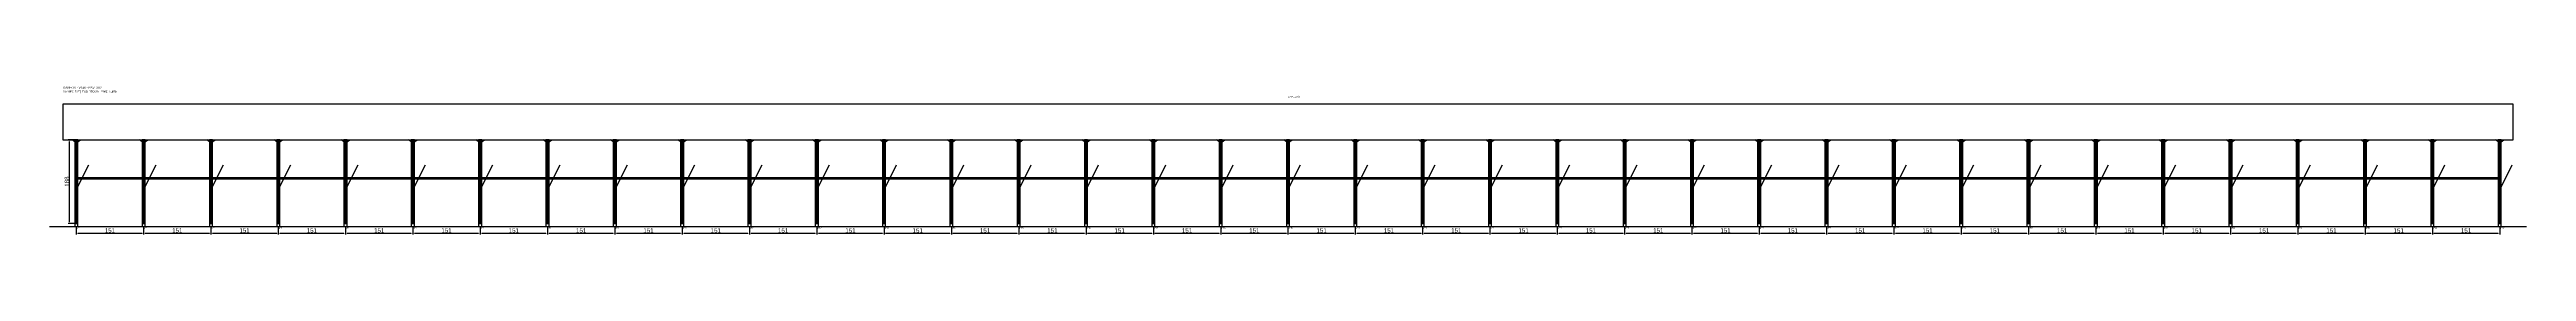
# Model space of a CAD drawing. Header units: metres. Extents: x -30 to 5528, y -25 to 308.
import ezdxf

# ---------------------------------------------------------------- set-up
doc = ezdxf.new("R2010")
doc.units = ezdxf.units.M
for name, color, linetype in [('BARRA_ANCORAGEM', 1, 'Continuous'), ('COTA', 241, 'Continuous'), ('GARFOS OK', 3, 'Continuous'), ('NOME DA VIGA', 6, 'Continuous'), ('SARR_7x7', 40, 'Continuous'), ('TIRAS REESCORAMENTO', 252, 'Continuous'), ('VIGAS', 3, 'Continuous')]:
    doc.layers.add(name, color=color, linetype=linetype)
doc.dimstyles.new('EZ DXF', dxfattribs={"dimtxt": 10, "dimasz": 3.5, "dimexe": 3, "dimexo": 1.5, "dimgap": 1, "dimtad": 1, "dimdec": 1, "dimdsep": 46, "dimcen": 2.5, "dimazin": 3, "dimtfac": 1, "dimtmove": 0, "dimatfit": 3})

msp = doc.modelspace()

# ---------------------------------------------------------------- hatches: boundary and pattern name
at = {"layer": 'COTA'}
h = msp.add_hatch(dxfattribs=at)
h.set_pattern_fill('ANSI31', scale=0.5)
h.paths.add_polyline_path([(26.5, 0), (33.5, 0), (33.5, 188), (26.5, 188)])
h = msp.add_hatch(dxfattribs=at)
h.set_pattern_fill('ANSI31', scale=0.5)
h.paths.add_polyline_path([(177.54, 0), (184.54, 0), (184.54, 188), (177.54, 188)])
h = msp.add_hatch(dxfattribs=at)
h.set_pattern_fill('ANSI31', scale=0.5)
h.paths.add_polyline_path([(328.58, 0), (335.58, 0), (335.58, 188), (328.58, 188)])
h = msp.add_hatch(dxfattribs=at)
h.set_pattern_fill('ANSI31', scale=0.5)
h.paths.add_polyline_path([(479.63, 0), (486.63, 0), (486.63, 188), (479.63, 188)])
h = msp.add_hatch(dxfattribs=at)
h.set_pattern_fill('ANSI31', scale=0.5)
h.paths.add_polyline_path([(630.67, 0), (637.67, 0), (637.67, 188), (630.67, 188)])
h = msp.add_hatch(dxfattribs=at)
h.set_pattern_fill('ANSI31', scale=0.5)
h.paths.add_polyline_path([(781.71, 0), (788.71, 0), (788.71, 188), (781.71, 188)])
h = msp.add_hatch(dxfattribs=at)
h.set_pattern_fill('ANSI31', scale=0.5)
h.paths.add_polyline_path([(932.75, 0), (939.75, 0), (939.75, 188), (932.75, 188)])
h = msp.add_hatch(dxfattribs=at)
h.set_pattern_fill('ANSI31', scale=0.5)
h.paths.add_polyline_path([(1083.79, 0), (1090.79, 0), (1090.79, 188), (1083.79, 188)])
h = msp.add_hatch(dxfattribs=at)
h.set_pattern_fill('ANSI31', scale=0.5)
h.paths.add_polyline_path([(1234.83, 0), (1241.83, 0), (1241.83, 188), (1234.83, 188)])
h = msp.add_hatch(dxfattribs=at)
h.set_pattern_fill('ANSI31', scale=0.5)
h.paths.add_polyline_path([(1385.88, 0), (1392.88, 0), (1392.88, 188), (1385.88, 188)])
h = msp.add_hatch(dxfattribs=at)
h.set_pattern_fill('ANSI31', scale=0.5)
h.paths.add_polyline_path([(1536.92, 0), (1543.92, 0), (1543.92, 188), (1536.92, 188)])
h = msp.add_hatch(dxfattribs=at)
h.set_pattern_fill('ANSI31', scale=0.5)
h.paths.add_polyline_path([(1687.96, 0), (1694.96, 0), (1694.96, 188), (1687.96, 188)])
h = msp.add_hatch(dxfattribs=at)
h.set_pattern_fill('ANSI31', scale=0.5)
h.paths.add_polyline_path([(1839, 0), (1846, 0), (1846, 188), (1839, 188)])
h = msp.add_hatch(dxfattribs=at)
h.set_pattern_fill('ANSI31', scale=0.5)
h.paths.add_polyline_path([(1990.04, 0), (1997.04, 0), (1997.04, 188), (1990.04, 188)])
h = msp.add_hatch(dxfattribs=at)
h.set_pattern_fill('ANSI31', scale=0.5)
h.paths.add_polyline_path([(2141.08, 0), (2148.08, 0), (2148.08, 188), (2141.08, 188)])
h = msp.add_hatch(dxfattribs=at)
h.set_pattern_fill('ANSI31', scale=0.5)
h.paths.add_polyline_path([(2292.13, 0), (2299.13, 0), (2299.13, 188), (2292.13, 188)])
h = msp.add_hatch(dxfattribs=at)
h.set_pattern_fill('ANSI31', scale=0.5)
h.paths.add_polyline_path([(2443.17, 0), (2450.17, 0), (2450.17, 188), (2443.17, 188)])
h = msp.add_hatch(dxfattribs=at)
h.set_pattern_fill('ANSI31', scale=0.5)
h.paths.add_polyline_path([(2594.21, 0), (2601.21, 0), (2601.21, 188), (2594.21, 188)])
h = msp.add_hatch(dxfattribs=at)
h.set_pattern_fill('ANSI31', scale=0.5)
h.paths.add_polyline_path([(2745.25, 0), (2752.25, 0), (2752.25, 188), (2745.25, 188)])
h = msp.add_hatch(dxfattribs=at)
h.set_pattern_fill('ANSI31', scale=0.5)
h.paths.add_polyline_path([(2896.29, 0), (2903.29, 0), (2903.29, 188), (2896.29, 188)])
h = msp.add_hatch(dxfattribs=at)
h.set_pattern_fill('ANSI31', scale=0.5)
h.paths.add_polyline_path([(3047.33, 0), (3054.33, 0), (3054.33, 188), (3047.33, 188)])
h = msp.add_hatch(dxfattribs=at)
h.set_pattern_fill('ANSI31', scale=0.5)
h.paths.add_polyline_path([(3198.38, 0), (3205.38, 0), (3205.38, 188), (3198.38, 188)])
h = msp.add_hatch(dxfattribs=at)
h.set_pattern_fill('ANSI31', scale=0.5)
h.paths.add_polyline_path([(3349.42, 0), (3356.42, 0), (3356.42, 188), (3349.42, 188)])
h = msp.add_hatch(dxfattribs=at)
h.set_pattern_fill('ANSI31', scale=0.5)
h.paths.add_polyline_path([(3500.46, 0), (3507.46, 0), (3507.46, 188), (3500.46, 188)])
h = msp.add_hatch(dxfattribs=at)
h.set_pattern_fill('ANSI31', scale=0.5)
h.paths.add_polyline_path([(3651.5, 0), (3658.5, 0), (3658.5, 188), (3651.5, 188)])
h = msp.add_hatch(dxfattribs=at)
h.set_pattern_fill('ANSI31', scale=0.5)
h.paths.add_polyline_path([(3802.54, 0), (3809.54, 0), (3809.54, 188), (3802.54, 188)])
h = msp.add_hatch(dxfattribs=at)
h.set_pattern_fill('ANSI31', scale=0.5)
h.paths.add_polyline_path([(3953.58, 0), (3960.58, 0), (3960.58, 188), (3953.58, 188)])
h = msp.add_hatch(dxfattribs=at)
h.set_pattern_fill('ANSI31', scale=0.5)
h.paths.add_polyline_path([(4104.63, 0), (4111.63, 0), (4111.63, 188), (4104.63, 188)])
h = msp.add_hatch(dxfattribs=at)
h.set_pattern_fill('ANSI31', scale=0.5)
h.paths.add_polyline_path([(4255.67, 0), (4262.67, 0), (4262.67, 188), (4255.67, 188)])
h = msp.add_hatch(dxfattribs=at)
h.set_pattern_fill('ANSI31', scale=0.5)
h.paths.add_polyline_path([(4406.71, 0), (4413.71, 0), (4413.71, 188), (4406.71, 188)])
h = msp.add_hatch(dxfattribs=at)
h.set_pattern_fill('ANSI31', scale=0.5)
h.paths.add_polyline_path([(4557.75, 0), (4564.75, 0), (4564.75, 188), (4557.75, 188)])
h = msp.add_hatch(dxfattribs=at)
h.set_pattern_fill('ANSI31', scale=0.5)
h.paths.add_polyline_path([(4708.79, 0), (4715.79, 0), (4715.79, 188), (4708.79, 188)])
h = msp.add_hatch(dxfattribs=at)
h.set_pattern_fill('ANSI31', scale=0.5)
h.paths.add_polyline_path([(4859.83, 0), (4866.83, 0), (4866.83, 188), (4859.83, 188)])
h = msp.add_hatch(dxfattribs=at)
h.set_pattern_fill('ANSI31', scale=0.5)
h.paths.add_polyline_path([(5010.88, 0), (5017.88, 0), (5017.88, 188), (5010.88, 188)])
h = msp.add_hatch(dxfattribs=at)
h.set_pattern_fill('ANSI31', scale=0.5)
h.paths.add_polyline_path([(5161.92, 0), (5168.92, 0), (5168.92, 188), (5161.92, 188)])
h = msp.add_hatch(dxfattribs=at)
h.set_pattern_fill('ANSI31', scale=0.5)
h.paths.add_polyline_path([(5312.96, 0), (5319.96, 0), (5319.96, 188), (5312.96, 188)])
h = msp.add_hatch(dxfattribs=at)
h.set_pattern_fill('ANSI31', scale=0.5)
h.paths.add_polyline_path([(5464, 0), (5471, 0), (5471, 188), (5464, 188)])

# ---------------------------------------------------------------- linework, layer by layer
at = {"layer": 'BARRA_ANCORAGEM'}
for p, q in [((30, 75.2), (58.2, 131.6)), ((181.04, 75.2), (209.24, 131.6)), ((332.08, 75.2), (360.28, 131.6)), ((483.13, 75.2), (511.33, 131.6)), ((634.17, 75.2), (662.37, 131.6)), ((785.21, 75.2), (813.41, 131.6)), ((936.25, 75.2), (964.45, 131.6)), ((1087.29, 75.2), (1115.49, 131.6)), ((1238.33, 75.2), (1266.53, 131.6)), ((1389.38, 75.2), (1417.58, 131.6)), ((1540.42, 75.2), (1568.62, 131.6)), ((1691.46, 75.2), (1719.66, 131.6)), ((1842.5, 75.2), (1870.7, 131.6)), ((1993.54, 75.2), (2021.74, 131.6)), ((2144.58, 75.2), (2172.78, 131.6)), ((2295.63, 75.2), (2323.83, 131.6)), ((2446.67, 75.2), (2474.87, 131.6)), ((2597.71, 75.2), (2625.91, 131.6)), ((2748.75, 75.2), (2776.95, 131.6)), ((2899.79, 75.2), (2927.99, 131.6)), ((3050.83, 75.2), (3079.03, 131.6)), ((3201.88, 75.2), (3230.08, 131.6)), ((3352.92, 75.2), (3381.12, 131.6)), ((3503.96, 75.2), (3532.16, 131.6)), ((3655, 75.2), (3683.2, 131.6)), ((3806.04, 75.2), (3834.24, 131.6)), ((3957.08, 75.2), (3985.28, 131.6)), ((4108.13, 75.2), (4136.33, 131.6)), ((4259.17, 75.2), (4287.37, 131.6)), ((4410.21, 75.2), (4438.41, 131.6)), ((4561.25, 75.2), (4589.45, 131.6)), ((4712.29, 75.2), (4740.49, 131.6)), ((4863.33, 75.2), (4891.53, 131.6)), ((5014.38, 75.2), (5042.58, 131.6)), ((5165.42, 75.2), (5193.62, 131.6)), ((5316.46, 75.2), (5344.66, 131.6)), ((5467.5, 75.2), (5495.7, 131.6))]:
    msp.add_line(p, q, dxfattribs=at)
at = {"layer": 'GARFOS OK'}
for p, q in [((30, 181), (20.5, 188)), ((20.5, 188), (39.5, 188)), ((30, 181), (39.5, 188)), ((181.04, 181), (171.54, 188)), ((171.54, 188), (190.54, 188)), ((181.04, 181), (190.54, 188)), ((332.08, 181), (322.58, 188)), ((322.58, 188), (341.58, 188)), ((332.08, 181), (341.58, 188)), ((483.13, 181), (473.63, 188)), ((473.63, 188), (492.63, 188)), ((483.13, 181), (492.63, 188)), ((634.17, 181), (624.67, 188)), ((624.67, 188), (643.67, 188)), ((634.17, 181), (643.67, 188)), ((785.21, 181), (775.71, 188)), ((775.71, 188), (794.71, 188)), ((785.21, 181), (794.71, 188)), ((936.25, 181), (926.75, 188)), ((926.75, 188), (945.75, 188)), ((936.25, 181), (945.75, 188)), ((1087.29, 181), (1077.79, 188)), ((1077.79, 188), (1096.79, 188)), ((1087.29, 181), (1096.79, 188)), ((1238.33, 181), (1228.83, 188)), ((1228.83, 188), (1247.83, 188)), ((1238.33, 181), (1247.83, 188)), ((1389.38, 181), (1379.88, 188)), ((1379.88, 188), (1398.88, 188)), ((1389.38, 181), (1398.88, 188)), ((1540.42, 181), (1530.92, 188)), ((1530.92, 188), (1549.92, 188)), ((1540.42, 181), (1549.92, 188)), ((1691.46, 181), (1681.96, 188)), ((1681.96, 188), (1700.96, 188)), ((1691.46, 181), (1700.96, 188)), ((1842.5, 181), (1833, 188)), ((1833, 188), (1852, 188)), ((1842.5, 181), (1852, 188)), ((1993.54, 181), (1984.04, 188)), ((1984.04, 188), (2003.04, 188)), ((1993.54, 181), (2003.04, 188)), ((2144.58, 181), (2135.08, 188)), ((2135.08, 188), (2154.08, 188)), ((2144.58, 181), (2154.08, 188)), ((2295.63, 181), (2286.13, 188)), ((2286.13, 188), (2305.13, 188)), ((2295.63, 181), (2305.13, 188)), ((2446.67, 181), (2437.17, 188)), ((2437.17, 188), (2456.17, 188)), ((2446.67, 181), (2456.17, 188)), ((2597.71, 181), (2588.21, 188)), ((2588.21, 188), (2607.21, 188)), ((2597.71, 181), (2607.21, 188)), ((2748.75, 181), (2739.25, 188)), ((2739.25, 188), (2758.25, 188)), ((2748.75, 181), (2758.25, 188)), ((2899.79, 181), (2890.29, 188)), ((2890.29, 188), (2909.29, 188)), ((2899.79, 181), (2909.29, 188)), ((3050.83, 181), (3041.33, 188)), ((3041.33, 188), (3060.33, 188)), ((3050.83, 181), (3060.33, 188)), ((3201.88, 181), (3192.38, 188)), ((3192.38, 188), (3211.38, 188)), ((3201.88, 181), (3211.38, 188)), ((3352.92, 181), (3343.42, 188)), ((3343.42, 188), (3362.42, 188)), ((3352.92, 181), (3362.42, 188)), ((3503.96, 181), (3494.46, 188)), ((3494.46, 188), (3513.46, 188)), ((3503.96, 181), (3513.46, 188)), ((3655, 181), (3645.5, 188)), ((3645.5, 188), (3664.5, 188)), ((3655, 181), (3664.5, 188)), ((3806.04, 181), (3796.54, 188)), ((3796.54, 188), (3815.54, 188)), ((3806.04, 181), (3815.54, 188)), ((3957.08, 181), (3947.58, 188)), ((3947.58, 188), (3966.58, 188)), ((3957.08, 181), (3966.58, 188)), ((4108.13, 181), (4098.63, 188)), ((4098.63, 188), (4117.63, 188)), ((4108.13, 181), (4117.63, 188)), ((4259.17, 181), (4249.67, 188)), ((4249.67, 188), (4268.67, 188)), ((4259.17, 181), (4268.67, 188)), ((4410.21, 181), (4400.71, 188)), ((4400.71, 188), (4419.71, 188)), ((4410.21, 181), (4419.71, 188)), ((4561.25, 181), (4551.75, 188)), ((4551.75, 188), (4570.75, 188)), ((4561.25, 181), (4570.75, 188)), ((4712.29, 181), (4702.79, 188)), ((4702.79, 188), (4721.79, 188)), ((4712.29, 181), (4721.79, 188)), ((4863.33, 181), (4853.83, 188)), ((4853.83, 188), (4872.83, 188)), ((4863.33, 181), (4872.83, 188)), ((5014.38, 181), (5004.88, 188)), ((5004.88, 188), (5023.88, 188)), ((5014.38, 181), (5023.88, 188)), ((5165.42, 181), (5155.92, 188)), ((5155.92, 188), (5174.92, 188)), ((5165.42, 181), (5174.92, 188)), ((5316.46, 181), (5306.96, 188)), ((5306.96, 188), (5325.96, 188)), ((5316.46, 181), (5325.96, 188)), ((5467.5, 181), (5458, 188)), ((5458, 188), (5477, 188)), ((5467.5, 181), (5477, 188))]:
    msp.add_line(p, q, dxfattribs=at)
at = {"layer": 'GARFOS OK', "linetype": 'CONTINUOUS'}
msp.add_line((-30, -7), (5527.5, -7), dxfattribs=at)
at = {"layer": 'GARFOS OK'}
for points in [[(26.5, 0), (33.5, 0), (33.5, 188), (26.5, 188), (26.5, 0)], [(177.54, 0), (184.54, 0), (184.54, 188), (177.54, 188), (177.54, 0)], [(328.58, 0), (335.58, 0), (335.58, 188), (328.58, 188), (328.58, 0)], [(479.63, 0), (486.63, 0), (486.63, 188), (479.63, 188), (479.63, 0)], [(630.67, 0), (637.67, 0), (637.67, 188), (630.67, 188), (630.67, 0)], [(781.71, 0), (788.71, 0), (788.71, 188), (781.71, 188), (781.71, 0)], [(932.75, 0), (939.75, 0), (939.75, 188), (932.75, 188), (932.75, 0)], [(1083.79, 0), (1090.79, 0), (1090.79, 188), (1083.79, 188), (1083.79, 0)], [(1234.83, 0), (1241.83, 0), (1241.83, 188), (1234.83, 188), (1234.83, 0)], [(1385.88, 0), (1392.88, 0), (1392.88, 188), (1385.88, 188), (1385.88, 0)], [(1536.92, 0), (1543.92, 0), (1543.92, 188), (1536.92, 188), (1536.92, 0)], [(1687.96, 0), (1694.96, 0), (1694.96, 188), (1687.96, 188), (1687.96, 0)], [(1839, 0), (1846, 0), (1846, 188), (1839, 188), (1839, 0)], [(1990.04, 0), (1997.04, 0), (1997.04, 188), (1990.04, 188), (1990.04, 0)], [(2141.08, 0), (2148.08, 0), (2148.08, 188), (2141.08, 188), (2141.08, 0)], [(2292.13, 0), (2299.13, 0), (2299.13, 188), (2292.13, 188), (2292.13, 0)], [(2443.17, 0), (2450.17, 0), (2450.17, 188), (2443.17, 188), (2443.17, 0)], [(2594.21, 0), (2601.21, 0), (2601.21, 188), (2594.21, 188), (2594.21, 0)], [(2745.25, 0), (2752.25, 0), (2752.25, 188), (2745.25, 188), (2745.25, 0)], [(2896.29, 0), (2903.29, 0), (2903.29, 188), (2896.29, 188), (2896.29, 0)], [(3047.33, 0), (3054.33, 0), (3054.33, 188), (3047.33, 188), (3047.33, 0)], [(3198.38, 0), (3205.38, 0), (3205.38, 188), (3198.38, 188), (3198.38, 0)], [(3349.42, 0), (3356.42, 0), (3356.42, 188), (3349.42, 188), (3349.42, 0)], [(3500.46, 0), (3507.46, 0), (3507.46, 188), (3500.46, 188), (3500.46, 0)], [(3651.5, 0), (3658.5, 0), (3658.5, 188), (3651.5, 188), (3651.5, 0)], [(3802.54, 0), (3809.54, 0), (3809.54, 188), (3802.54, 188), (3802.54, 0)], [(3953.58, 0), (3960.58, 0), (3960.58, 188), (3953.58, 188), (3953.58, 0)], [(4104.63, 0), (4111.63, 0), (4111.63, 188), (4104.63, 188), (4104.63, 0)], [(4255.67, 0), (4262.67, 0), (4262.67, 188), (4255.67, 188), (4255.67, 0)], [(4406.71, 0), (4413.71, 0), (4413.71, 188), (4406.71, 188), (4406.71, 0)], [(4557.75, 0), (4564.75, 0), (4564.75, 188), (4557.75, 188), (4557.75, 0)], [(4708.79, 0), (4715.79, 0), (4715.79, 188), (4708.79, 188), (4708.79, 0)], [(4859.83, 0), (4866.83, 0), (4866.83, 188), (4859.83, 188), (4859.83, 0)], [(5010.88, 0), (5017.88, 0), (5017.88, 188), (5010.88, 188), (5010.88, 0)], [(5161.92, 0), (5168.92, 0), (5168.92, 188), (5161.92, 188), (5161.92, 0)], [(5312.96, 0), (5319.96, 0), (5319.96, 188), (5312.96, 188), (5312.96, 0)], [(5464, 0), (5471, 0), (5471, 188), (5464, 188), (5464, 0)]]:
    msp.add_lwpolyline(points, dxfattribs=at)
at = {"layer": 'SARR_7x7'}
for points in [[(26.5, -7), (33.5, -7), (33.5, 0), (26.5, 0), (26.5, -7)], [(177.54, -7), (184.54, -7), (184.54, 0), (177.54, 0), (177.54, -7)], [(328.58, -7), (335.58, -7), (335.58, 0), (328.58, 0), (328.58, -7)], [(479.63, -7), (486.63, -7), (486.63, 0), (479.63, 0), (479.63, -7)], [(630.67, -7), (637.67, -7), (637.67, 0), (630.67, 0), (630.67, -7)], [(781.71, -7), (788.71, -7), (788.71, 0), (781.71, 0), (781.71, -7)], [(932.75, -7), (939.75, -7), (939.75, 0), (932.75, 0), (932.75, -7)], [(1083.79, -7), (1090.79, -7), (1090.79, 0), (1083.79, 0), (1083.79, -7)], [(1234.83, -7), (1241.83, -7), (1241.83, 0), (1234.83, 0), (1234.83, -7)], [(1385.88, -7), (1392.88, -7), (1392.88, 0), (1385.88, 0), (1385.88, -7)], [(1536.92, -7), (1543.92, -7), (1543.92, 0), (1536.92, 0), (1536.92, -7)], [(1687.96, -7), (1694.96, -7), (1694.96, 0), (1687.96, 0), (1687.96, -7)], [(1839, -7), (1846, -7), (1846, 0), (1839, 0), (1839, -7)], [(1990.04, -7), (1997.04, -7), (1997.04, 0), (1990.04, 0), (1990.04, -7)], [(2141.08, -7), (2148.08, -7), (2148.08, 0), (2141.08, 0), (2141.08, -7)], [(2292.13, -7), (2299.13, -7), (2299.13, 0), (2292.13, 0), (2292.13, -7)], [(2443.17, -7), (2450.17, -7), (2450.17, 0), (2443.17, 0), (2443.17, -7)], [(2594.21, -7), (2601.21, -7), (2601.21, 0), (2594.21, 0), (2594.21, -7)], [(2745.25, -7), (2752.25, -7), (2752.25, 0), (2745.25, 0), (2745.25, -7)], [(2896.29, -7), (2903.29, -7), (2903.29, 0), (2896.29, 0), (2896.29, -7)], [(3047.33, -7), (3054.33, -7), (3054.33, 0), (3047.33, 0), (3047.33, -7)], [(3198.38, -7), (3205.38, -7), (3205.38, 0), (3198.38, 0), (3198.38, -7)], [(3349.42, -7), (3356.42, -7), (3356.42, 0), (3349.42, 0), (3349.42, -7)], [(3500.46, -7), (3507.46, -7), (3507.46, 0), (3500.46, 0), (3500.46, -7)], [(3651.5, -7), (3658.5, -7), (3658.5, 0), (3651.5, 0), (3651.5, -7)], [(3802.54, -7), (3809.54, -7), (3809.54, 0), (3802.54, 0), (3802.54, -7)], [(3953.58, -7), (3960.58, -7), (3960.58, 0), (3953.58, 0), (3953.58, -7)], [(4104.63, -7), (4111.63, -7), (4111.63, 0), (4104.63, 0), (4104.63, -7)], [(4255.67, -7), (4262.67, -7), (4262.67, 0), (4255.67, 0), (4255.67, -7)], [(4406.71, -7), (4413.71, -7), (4413.71, 0), (4406.71, 0), (4406.71, -7)], [(4557.75, -7), (4564.75, -7), (4564.75, 0), (4557.75, 0), (4557.75, -7)], [(4708.79, -7), (4715.79, -7), (4715.79, 0), (4708.79, 0), (4708.79, -7)], [(4859.83, -7), (4866.83, -7), (4866.83, 0), (4859.83, 0), (4859.83, -7)], [(5010.88, -7), (5017.88, -7), (5017.88, 0), (5010.88, 0), (5010.88, -7)], [(5161.92, -7), (5168.92, -7), (5168.92, 0), (5161.92, 0), (5161.92, -7)], [(5312.96, -7), (5319.96, -7), (5319.96, 0), (5312.96, 0), (5312.96, -7)], [(5464, -7), (5471, -7), (5471, 0), (5464, 0), (5464, -7)]]:
    msp.add_lwpolyline(points, dxfattribs=at)
at = {"layer": 'TIRAS REESCORAMENTO'}
for points in [[(30, 100), (181.04, 100), (181.04, 102.5), (30, 102.5), (30, 100)], [(181.04, 100), (332.08, 100), (332.08, 102.5), (181.04, 102.5), (181.04, 100)], [(332.08, 100), (483.13, 100), (483.13, 102.5), (332.08, 102.5), (332.08, 100)], [(483.13, 100), (634.17, 100), (634.17, 102.5), (483.13, 102.5), (483.13, 100)], [(634.17, 100), (785.21, 100), (785.21, 102.5), (634.17, 102.5), (634.17, 100)], [(785.21, 100), (936.25, 100), (936.25, 102.5), (785.21, 102.5), (785.21, 100)], [(936.25, 100), (1087.29, 100), (1087.29, 102.5), (936.25, 102.5), (936.25, 100)], [(1087.29, 100), (1238.33, 100), (1238.33, 102.5), (1087.29, 102.5), (1087.29, 100)], [(1238.33, 100), (1389.38, 100), (1389.38, 102.5), (1238.33, 102.5), (1238.33, 100)], [(1389.38, 100), (1540.42, 100), (1540.42, 102.5), (1389.38, 102.5), (1389.38, 100)], [(1540.42, 100), (1691.46, 100), (1691.46, 102.5), (1540.42, 102.5), (1540.42, 100)], [(1691.46, 100), (1842.5, 100), (1842.5, 102.5), (1691.46, 102.5), (1691.46, 100)], [(1842.5, 100), (1993.54, 100), (1993.54, 102.5), (1842.5, 102.5), (1842.5, 100)], [(1993.54, 100), (2144.58, 100), (2144.58, 102.5), (1993.54, 102.5), (1993.54, 100)], [(2144.58, 100), (2295.63, 100), (2295.63, 102.5), (2144.58, 102.5), (2144.58, 100)], [(2295.63, 100), (2446.67, 100), (2446.67, 102.5), (2295.63, 102.5), (2295.63, 100)], [(2446.67, 100), (2597.71, 100), (2597.71, 102.5), (2446.67, 102.5), (2446.67, 100)], [(2597.71, 100), (2748.75, 100), (2748.75, 102.5), (2597.71, 102.5), (2597.71, 100)], [(2748.75, 100), (2899.79, 100), (2899.79, 102.5), (2748.75, 102.5), (2748.75, 100)], [(2899.79, 100), (3050.83, 100), (3050.83, 102.5), (2899.79, 102.5), (2899.79, 100)], [(3050.83, 100), (3201.88, 100), (3201.88, 102.5), (3050.83, 102.5), (3050.83, 100)], [(3201.88, 100), (3352.92, 100), (3352.92, 102.5), (3201.88, 102.5), (3201.88, 100)], [(3352.92, 100), (3503.96, 100), (3503.96, 102.5), (3352.92, 102.5), (3352.92, 100)], [(3503.96, 100), (3655, 100), (3655, 102.5), (3503.96, 102.5), (3503.96, 100)], [(3655, 100), (3806.04, 100), (3806.04, 102.5), (3655, 102.5), (3655, 100)], [(3806.04, 100), (3957.08, 100), (3957.08, 102.5), (3806.04, 102.5), (3806.04, 100)], [(3957.08, 100), (4108.13, 100), (4108.13, 102.5), (3957.08, 102.5), (3957.08, 100)], [(4108.13, 100), (4259.17, 100), (4259.17, 102.5), (4108.13, 102.5), (4108.13, 100)], [(4259.17, 100), (4410.21, 100), (4410.21, 102.5), (4259.17, 102.5), (4259.17, 100)], [(4410.21, 100), (4561.25, 100), (4561.25, 102.5), (4410.21, 102.5), (4410.21, 100)], [(4561.25, 100), (4712.29, 100), (4712.29, 102.5), (4561.25, 102.5), (4561.25, 100)], [(4712.29, 100), (4863.33, 100), (4863.33, 102.5), (4712.29, 102.5), (4712.29, 100)], [(4863.33, 100), (5014.38, 100), (5014.38, 102.5), (4863.33, 102.5), (4863.33, 100)], [(5014.38, 100), (5165.42, 100), (5165.42, 102.5), (5014.38, 102.5), (5014.38, 100)], [(5165.42, 100), (5316.46, 100), (5316.46, 102.5), (5165.42, 102.5), (5165.42, 100)], [(5316.46, 100), (5467.5, 100), (5467.5, 102.5), (5316.46, 102.5), (5316.46, 100)]]:
    msp.add_lwpolyline(points, dxfattribs=at)
at = {"layer": 'VIGAS'}
msp.add_lwpolyline([(0, 188), (5497.5, 188), (5497.5, 268), (0, 268), (0, 188)], dxfattribs=at)

# ---------------------------------------------------------------- texts
at = {"layer": 'NOME DA VIGA'}
for s, height, p in [('37 PECAS', 4, (2748.75, 283)), ('GF1', 3, (30, -12)), ('GF2', 3, (181.04, -12)), ('GF3', 3, (332.08, -12)), ('GF4', 3, (483.13, -12)), ('GF5', 3, (634.17, -12)), ('GF6', 3, (785.21, -12)), ('GF7', 3, (936.25, -12)), ('GF8', 3, (1087.29, -12)), ('GF9', 3, (1238.33, -12)), ('GF10', 3, (1389.38, -12)), ('GF11', 3, (1540.42, -12)), ('GF12', 3, (1691.46, -12)), ('GF13', 3, (1842.5, -12)), ('GF14', 3, (1993.54, -12)), ('GF15', 3, (2144.58, -12)), ('GF16', 3, (2295.63, -12)), ('GF17', 3, (2446.67, -12)), ('GF18', 3, (2597.71, -12)), ('GF19', 3, (2748.75, -12)), ('GF20', 3, (2899.79, -12)), ('GF21', 3, (3050.83, -12)), ('GF22', 3, (3201.88, -12)), ('GF23', 3, (3352.92, -12)), ('GF24', 3, (3503.96, -12)), ('GF25', 3, (3655, -12)), ('GF26', 3, (3806.04, -12)), ('GF27', 3, (3957.08, -12)), ('GF28', 3, (4108.13, -12)), ('GF29', 3, (4259.17, -12)), ('GF30', 3, (4410.21, -12)), ('GF31', 3, (4561.25, -12)), ('GF32', 3, (4712.29, -12)), ('GF33', 3, (4863.33, -12)), ('GF34', 3, (5014.38, -12)), ('GF35', 3, (5165.42, -12)), ('GF36', 3, (5316.46, -12)), ('GF37', 3, (5467.5, -12))]:
    msp.add_text(s, height=height, dxfattribs=at).set_placement(p)
at = {"layer": 'NOME DA VIGA', "insert": (0, 293), "char_height": 5, "attachment_point": 7}
msp.add_mtext('GARFOS - V146 - PAV_002\\PSarrafo: 7x7 | Esp: 150cm | Forq: dupla', dxfattribs=at)

# ---------------------------------------------------------------- dimensions: what is measured, and where the dimension line sits
at = {"layer": 'COTA'}
msp.add_linear_dim(base=(15, 0), p1=(30, 0), p2=(30, 188), angle=90, dimstyle='EZ DXF', dxfattribs=at).render()
for base, p1, p2 in [((30, -22), (30, -7), (181.04, -7)), ((181.04, -22), (181.04, -7), (332.08, -7)), ((332.0833, -22), (332.0833, -7), (483.125, -7)), ((483.13, -22), (483.13, -7), (634.17, -7)), ((634.17, -22), (634.17, -7), (785.21, -7)), ((785.21, -22), (785.21, -7), (936.25, -7)), ((936.25, -22), (936.25, -7), (1087.29, -7)), ((1087.29, -22), (1087.29, -7), (1238.33, -7)), ((1238.3334, -22), (1238.3334, -7), (1389.375, -7)), ((1389.38, -22), (1389.38, -7), (1540.42, -7)), ((1540.42, -22), (1540.42, -7), (1691.46, -7)), ((1691.46, -22), (1691.46, -7), (1842.5, -7)), ((1842.5, -22), (1842.5, -7), (1993.54, -7)), ((1993.54, -22), (1993.54, -7), (2144.58, -7)), ((2144.5834, -22), (2144.5834, -7), (2295.6251, -7)), ((2295.63, -22), (2295.63, -7), (2446.67, -7)), ((2446.67, -22), (2446.67, -7), (2597.71, -7)), ((2597.71, -22), (2597.71, -7), (2748.75, -7)), ((2748.75, -22), (2748.75, -7), (2899.79, -7)), ((2899.79, -22), (2899.79, -7), (3050.83, -7)), ((3050.8334, -22), (3050.8334, -7), (3201.8751, -7)), ((3201.88, -22), (3201.88, -7), (3352.92, -7)), ((3352.92, -22), (3352.92, -7), (3503.96, -7)), ((3503.96, -22), (3503.96, -7), (3655, -7)), ((3655, -22), (3655, -7), (3806.04, -7)), ((3806.04, -22), (3806.04, -7), (3957.08, -7)), ((3957.0834, -22), (3957.0834, -7), (4108.1251, -7)), ((4108.13, -22), (4108.13, -7), (4259.17, -7)), ((4259.17, -22), (4259.17, -7), (4410.21, -7)), ((4410.21, -22), (4410.21, -7), (4561.25, -7)), ((4561.25, -22), (4561.25, -7), (4712.29, -7)), ((4712.29, -22), (4712.29, -7), (4863.33, -7)), ((4863.3334, -22), (4863.3334, -7), (5014.3751, -7)), ((5014.38, -22), (5014.38, -7), (5165.42, -7)), ((5165.42, -22), (5165.42, -7), (5316.46, -7)), ((5316.46, -22), (5316.46, -7), (5467.5, -7))]:
    msp.add_linear_dim(base=base, p1=p1, p2=p2, dimstyle='EZ DXF', dxfattribs=at).render()

doc.saveas('drawing.dxf')
